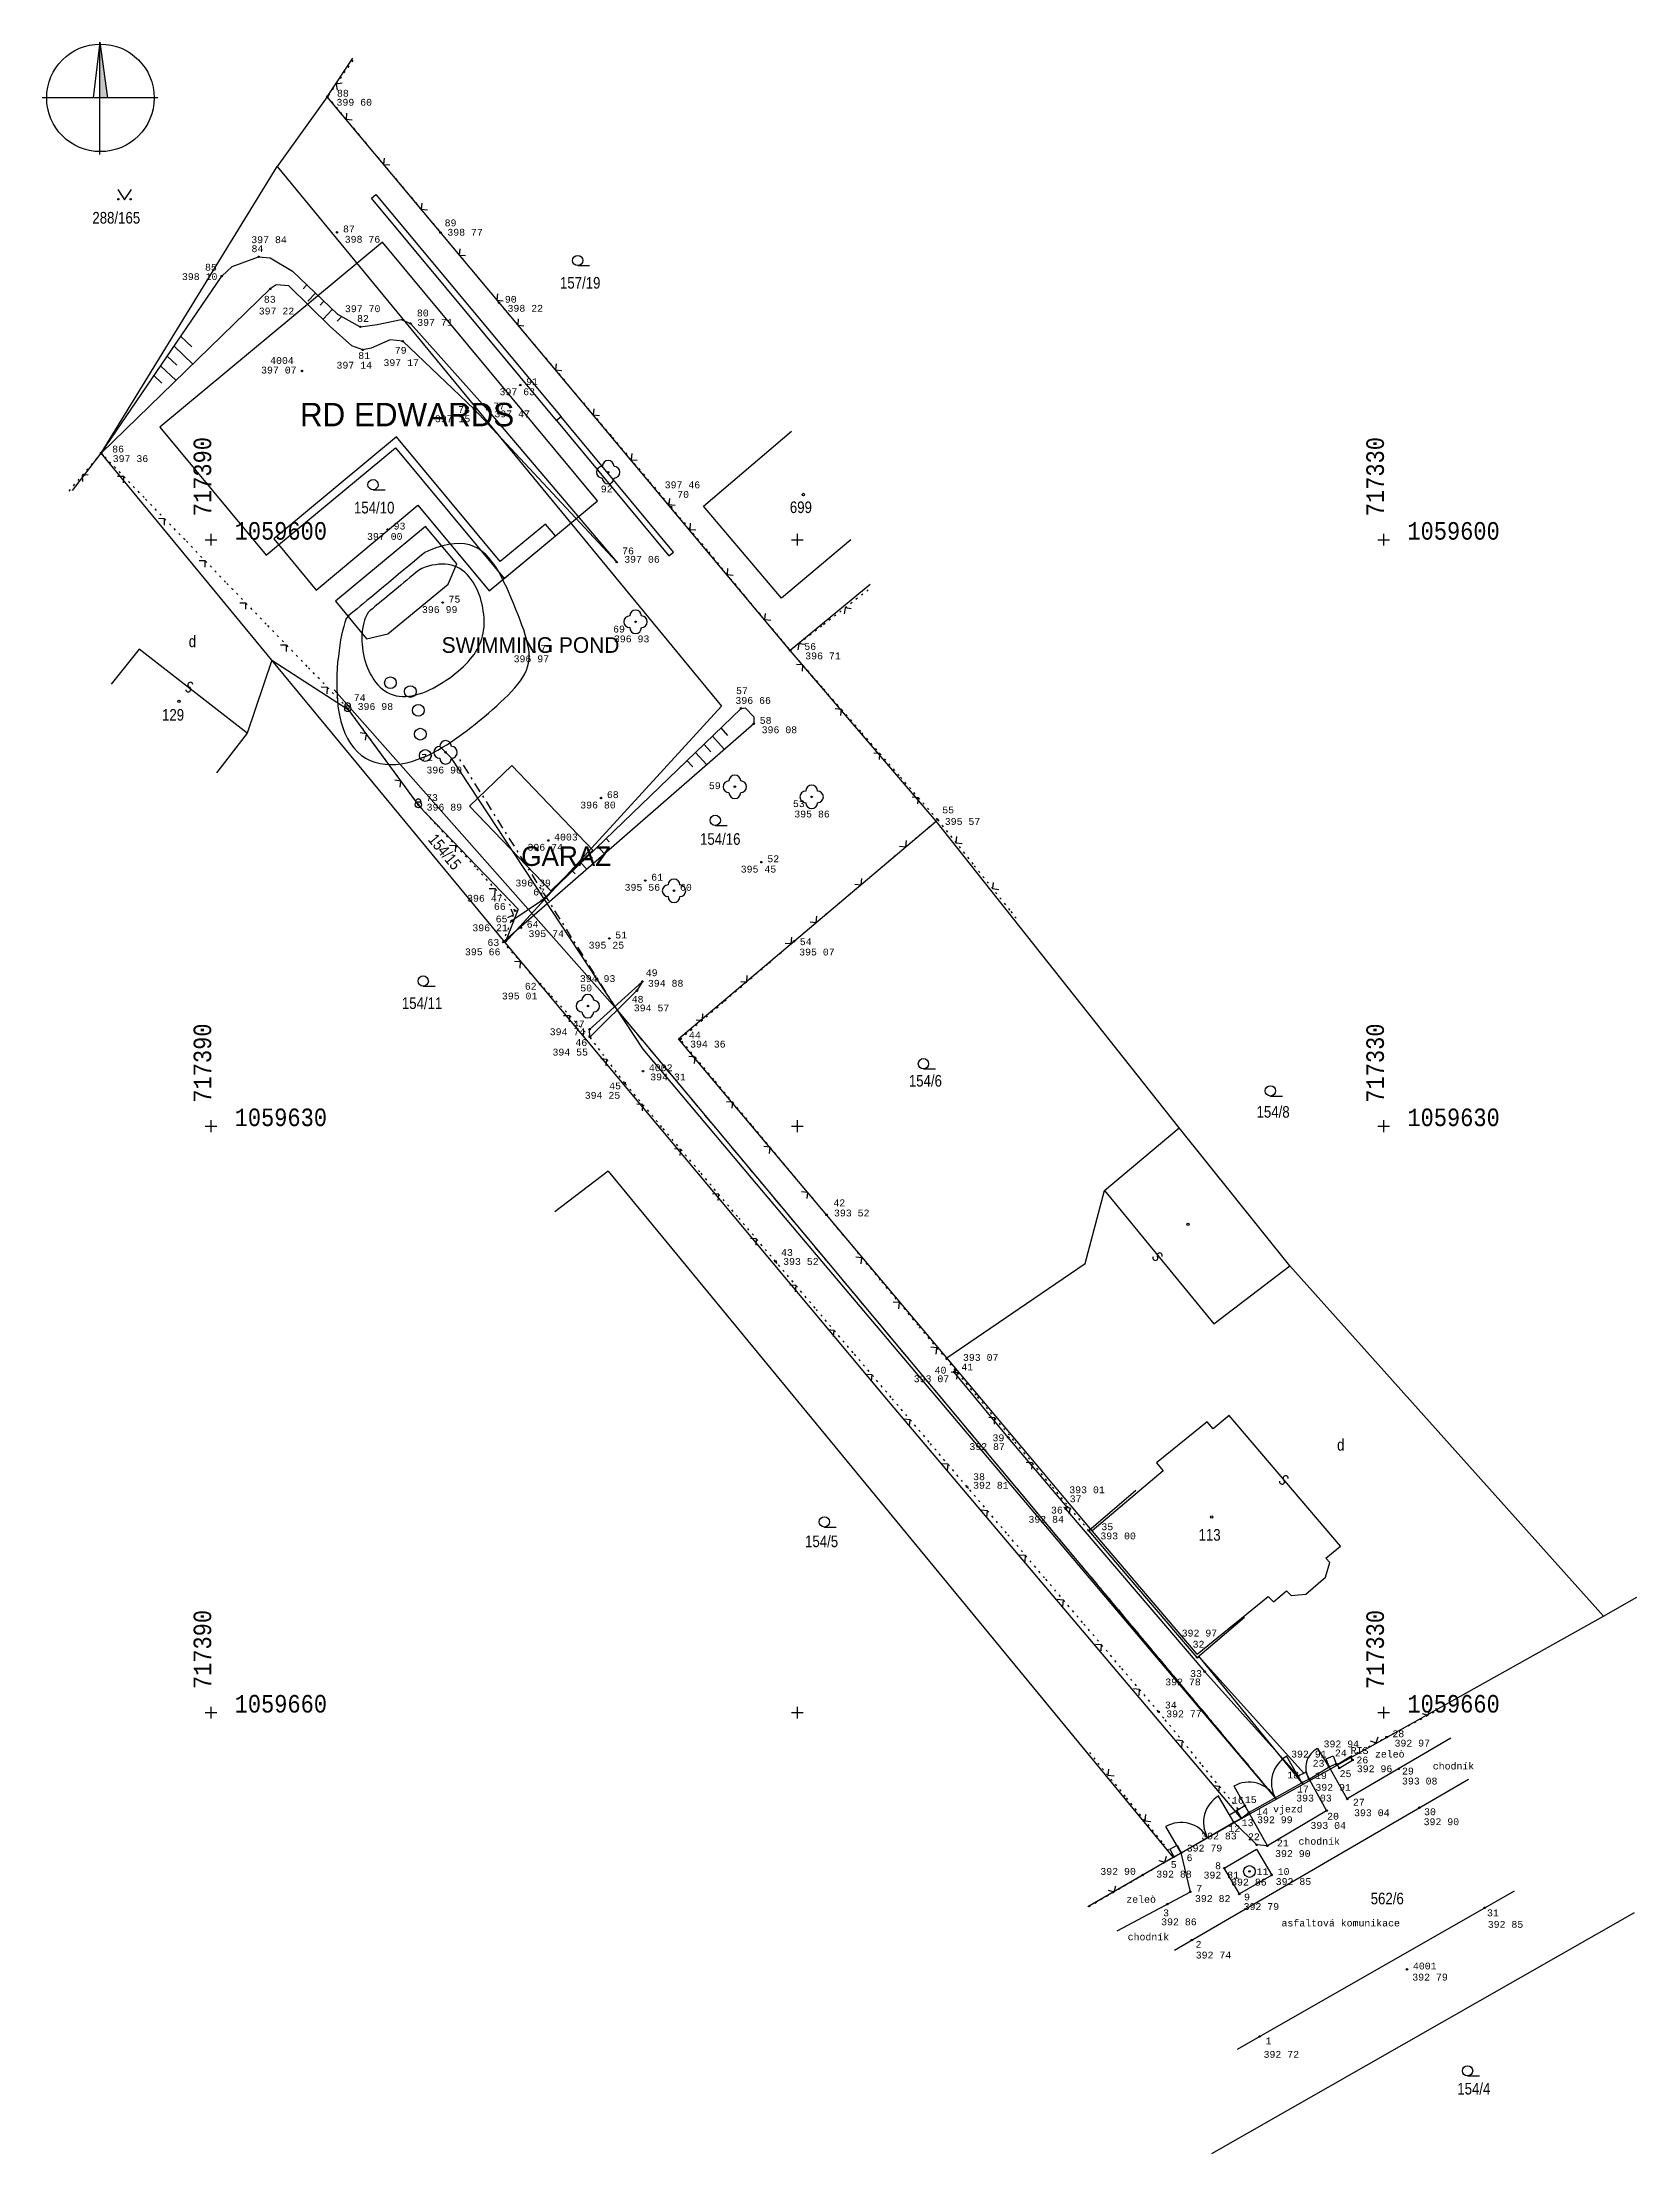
# Model space of a CAD drawing. Extents: x -717399 to -717317, y -1059683 to -1059575.
import ezdxf
from ezdxf.enums import TextEntityAlignment as Align

# ---------------------------------------------------------------- set-up
doc = ezdxf.new("R2010")
doc.units = 0
doc.header["$MEASUREMENT"] = 0
doc.linetypes.add('DASHDOT', pattern=[1, 0.5, -0.25, 0, -0.25])
doc.linetypes.add('DOT', pattern=[0.25, 0, -0.25])
doc.layers.get('0').update_dxf_attribs({"linetype": 'CONTINUOUS'})
for name, color, linetype in [('1', 7, 'CONTINUOUS'), ('16', 7, 'CONTINUOUS'), ('18', 7, 'CONTINUOUS'), ('19', 7, 'CONTINUOUS'), ('22', 7, 'CONTINUOUS'), ('23', 7, 'CONTINUOUS'), ('25', 7, 'CONTINUOUS'), ('26', 7, 'CONTINUOUS'), ('4', 7, 'CONTINUOUS'), ('41', 7, 'CONTINUOUS'), ('61', 7, 'CONTINUOUS'), ('BUILDING_ACCESS', 8, 'Continuous'), ('BUILDING_FOOTPRINT', 1, 'Continuous'), ('BUILDING_GARAGE', 3, 'Continuous'), ('BUILDING_LABELS', 7, 'Continuous'), ('BUILDING_TERRACE', 5, 'Continuous'), ('POND_DECK', 30, 'Continuous'), ('POND_OUTLINE', 4, 'Continuous'), ('POND_STONES', 42, 'Continuous'), ('POND_SWIM_ZONE', 4, 'Continuous')]:
    doc.layers.add(name, color=color, linetype=linetype)
doc.styles.add('MONOTXT', font='MONOTXT', dxfattribs={"height": 0.2})
doc.styles.get("Standard").update_dxf_attribs({"font": 'txt', "height": 0.2})

msp = doc.modelspace()

# ---------------------------------------------------------------- texts
at = {"layer": '1', "color": 3, "linetype": 'Continuous', "width": 0.85042}
for p in [(-717390.96, -1059605.19), (-717332.21, -1059646.29)]:
    msp.add_text('d', height=0.595, dxfattribs=at).set_placement(p, align=Align.MIDDLE)
msp.add_text('154/15', height=0.595, rotation=309.7674, dxfattribs=at).set_placement((-717378.04, -1059615.96), align=Align.MIDDLE)
at = {"layer": '1', "color": 7, "linetype": 'Continuous', "style": 'MONOTXT'}
for s, p in [('RIS', (-717331.7, -1059662.12)), ('zeleò', (-717330.46, -1059662.3)), ('chodník', (-717327.5, -1059662.91)), ('vjezd', (-717335.67, -1059665.11)), ('chodník', (-717334.37, -1059666.76)), ('zeleò', (-717343.18, -1059669.73)), ('chodník', (-717343.11, -1059671.65)), ('asfaltová komunikace', (-717335.24, -1059670.94))]:
    msp.add_text(s, height=0.35, dxfattribs=at).set_placement(p)
at = {"layer": '16', "color": 3, "linetype": 'Continuous', "width": 0.85042}
msp.add_text('562/6', height=0.595, dxfattribs=at).set_placement((-717329.83, -1059669.81), align=Align.CENTER)
at = {"layer": '18', "color": 3, "linetype": 'Continuous', "width": 0.85042}
for s, p in [('288/165', (-717396.08, -1059583.83)), ('154/16', (-717364.99, -1059615.61))]:
    msp.add_text(s, height=0.595, dxfattribs=at).set_placement(p)
for s, p in [('157/19', (-717371.12, -1059586.85)), ('154/10', (-717381.66, -1059598.35)), ('154/11', (-717379.21, -1059623.7)), ('154/6', (-717353.46, -1059627.67)), ('154/8', (-717335.67, -1059629.26)), ('154/5', (-717358.77, -1059651.23)), ('154/4', (-717325.4, -1059679.23))]:
    msp.add_text(s, height=0.595, dxfattribs=at).set_placement(p, align=Align.MIDDLE)
at = {"layer": '19', "color": 3, "linetype": 'Continuous', "width": 0.85042}
for s, p in [('699', (-717359.83, -1059598.34)), ('129', (-717391.95, -1059608.96)), ('113', (-717338.92, -1059650.91))]:
    msp.add_text(s, height=0.595, dxfattribs=at).set_placement(p, align=Align.MIDDLE)
at = {"layer": '22', "color": 7, "linetype": 'Continuous', "style": 'MONOTXT'}
for s, p in [(' 88', (-717383.87, -1059577.34)), (' 87', (-717383.56, -1059584.28)), (' 89', (-717378.36, -1059583.97)), (' 84', (-717388.24, -1059585.29)), (' 85', (-717390.62, -1059586.24)), (' 83', (-717387.61, -1059587.88)), (' 80', (-717379.78, -1059588.58)), (' 90', (-717375.28, -1059587.88)), (' 82', (-717382.84, -1059588.86)), (' 81', (-717382.78, -1059590.76)), (' 79', (-717380.91, -1059590.49)), (' 4004', (-717387.29, -1059591.01)), (' 91', (-717374.19, -1059592.09)), (' 78', (-717377.67, -1059593.52)), (' 77', (-717375.88, -1059593.34)), (' 86', (-717395.37, -1059595.54)), (' 92', (-717370.37, -1059597.58)), (' 70', (-717366.46, -1059597.86)), (' 93', (-717380.97, -1059599.48)), (' 76', (-717369.28, -1059600.75)), (' 75', (-717378.16, -1059603.22)), (' 69', (-717369.74, -1059604.75)), (' 71', (-717373.47, -1059605.74)), (' 56', (-717359.96, -1059605.64)), (' 57', (-717363.45, -1059607.9)), (' 74', (-717383.01, -1059608.26)), (' 58', (-717362.24, -1059609.42)), (' 72', (-717379.56, -1059611.32)), (' 73', (-717379.31, -1059613.37)), (' 68', (-717370.06, -1059613.22)), (' 59', (-717364.84, -1059612.76)), (' 53', (-717360.54, -1059613.68)), (' 55', (-717352.9, -1059614)), (' 4003', (-717372.76, -1059615.39)), (' 52', (-717361.85, -1059616.5)), (' 61', (-717367.79, -1059617.44)), (' 66', (-717375.84, -1059618.94)), (' 67', (-717373.83, -1059618.2)), (' 60', (-717366.32, -1059617.96)), (' 65', (-717375.75, -1059619.58)), (' 64', (-717374.16, -1059619.85)), (' 63', (-717376.17, -1059620.78)), (' 51', (-717369.63, -1059620.4)), (' 54', (-717360.19, -1059620.74)), (' 62', (-717374.26, -1059623.02)), (' 50', (-717371.42, -1059623.11)), (' 49', (-717368.07, -1059622.33)), (' 48', (-717368.79, -1059623.69)), (' 47', (-717371.8, -1059624.95)), (' 46', (-717371.67, -1059625.9)), (' 44', (-717365.86, -1059625.52)), (' 4002', (-717367.91, -1059627.19)), (' 45', (-717369.94, -1059628.12)), (' 42', (-717358.47, -1059634.1)), (' 43', (-717361.15, -1059636.64)), (' 40', (-717353.29, -1059642.66)), (' 41', (-717351.92, -1059642.5)), (' 39', (-717350.33, -1059646.12)), (' 38', (-717351.32, -1059648.11)), (' 36', (-717347.34, -1059649.82)), (' 37', (-717346.38, -1059649.24)), (' 35', (-717344.76, -1059650.67)), (' 32', (-717340.09, -1059656.68)), (' 33', (-717340.22, -1059658.18)), (' 34', (-717341.51, -1059659.79)), (' 28', (-717329.87, -1059661.26)), (' 23', (-717333.95, -1059662.77)), (' 24', (-717332.81, -1059662.24)), (' 26', (-717331.71, -1059662.6)), (' 29', (-717329.38, -1059663.17)), (' 18', (-717335.25, -1059663.37)), (' 17', (-717334.75, -1059664.09)), (' 19', (-717333.83, -1059663.4)), (' 25', (-717332.57, -1059663.3)), (' 16', (-717338.08, -1059664.66)), (' 15', (-717337.42, -1059664.63)), (' 14', (-717336.83, -1059665.24)), (' 27', (-717331.89, -1059664.76)), (' 30', (-717328.25, -1059665.25)), (' 12', (-717338.26, -1059666.11)), (' 13', (-717337.58, -1059665.81)), (' 20', (-717333.21, -1059665.48)), (' 22', (-717337.26, -1059666.53)), (' 21', (-717335.78, -1059666.85)), (' 5', (-717341.21, -1059667.95)), (' 6', (-717340.4, -1059667.6)), (' 8', (-717338.94, -1059668.01)), (' 11', (-717336.82, -1059668.31)), (' 10', (-717335.74, -1059668.31)), (' 7', (-717339.9, -1059669.17)), (' 9', (-717337.46, -1059669.61)), (' 3', (-717341.6, -1059670.42)), (' 31', (-717325.03, -1059670.42)), (' 2', (-717339.94, -1059672.03)), (' 4001', (-717328.82, -1059673.14)), (' 1', (-717336.36, -1059676.97))]:
    msp.add_text(s, height=0.35, dxfattribs=at).set_placement(p)
at = {"layer": '23', "color": 30, "linetype": 'Continuous', "style": 'MONOTXT'}
for s, p in [('399 60', (-717382.68, -1059577.45)), ('397 84', (-717387.04, -1059584.48)), ('398 76', (-717382.26, -1059584.46)), ('398 77', (-717377.01, -1059584.1)), ('398 10', (-717390.59, -1059586.37)), ('397 22', (-717386.66, -1059588.13)), ('397 70', (-717382.25, -1059588.01)), ('398 22', (-717373.93, -1059587.99)), ('397 71', (-717378.55, -1059588.71)), ('397 07', (-717386.54, -1059591.15)), ('397 14', (-717382.68, -1059590.9)), ('397 17', (-717380.28, -1059590.77)), ('397 63', (-717374.34, -1059592.26)), ('397 15', (-717377.65, -1059593.64)), ('397 47', (-717374.6, -1059593.39)), ('397 36', (-717394.13, -1059595.68)), ('397 46', (-717365.89, -1059597.02)), ('397 00', (-717381.12, -1059599.66)), ('397 06', (-717367.96, -1059600.83)), ('396 99', (-717378.31, -1059603.4)), ('396 93', (-717368.49, -1059604.9)), ('396 97', (-717373.62, -1059605.92)), ('396 71', (-717358.7, -1059605.77)), ('396 98', (-717381.6, -1059608.36)), ('396 66', (-717362.27, -1059608.05)), ('396 08', (-717360.93, -1059609.55)), ('396 90', (-717378.08, -1059611.61)), ('396 89', (-717378.07, -1059613.51)), ('396 80', (-717370.21, -1059613.4)), ('395 86', (-717359.26, -1059613.86)), ('395 57', (-717351.56, -1059614.24)), ('396 74', (-717372.91, -1059615.56)), ('396 39', (-717373.53, -1059617.39)), ('395 45', (-717362, -1059616.68)), ('396 47', (-717376, -1059618.17)), ('395 56', (-717367.94, -1059617.61)), ('396 21', (-717375.73, -1059619.68)), ('395 74', (-717372.86, -1059619.98)), ('395 25', (-717369.78, -1059620.57)), ('395 66', (-717376.11, -1059620.91)), ('395 07', (-717359.01, -1059620.92)), ('394 93', (-717370.23, -1059622.28)), ('394 88', (-717366.75, -1059622.52)), ('395 01', (-717374.22, -1059623.17)), ('394 57', (-717367.47, -1059623.78)), ('394 74', (-717371.77, -1059625)), ('394 55', (-717371.63, -1059626.04)), ('394 36', (-717364.59, -1059625.63)), ('394 25', (-717369.98, -1059628.25)), ('394 31', (-717366.63, -1059627.31)), ('393 52', (-717357.23, -1059634.27)), ('393 52', (-717359.83, -1059636.75)), ('393 07', (-717350.63, -1059641.66)), ('393 07', (-717353.15, -1059642.75)), ('392 87', (-717350.3, -1059646.22)), ('392 81', (-717350.11, -1059648.2)), ('393 01', (-717345.19, -1059648.43)), ('392 84', (-717347.28, -1059649.94)), ('393 00', (-717343.6, -1059650.79)), ('392 97', (-717339.44, -1059655.76)), ('392 78', (-717340.28, -1059658.26)), ('392 77', (-717340.23, -1059659.89)), ('392 94', (-717332.18, -1059661.43)), ('392 97', (-717328.55, -1059661.39)), ('392 91', (-717333.84, -1059661.95)), ('392 96', (-717330.48, -1059662.7)), ('392 91', (-717332.6, -1059663.65)), ('393 08', (-717328.17, -1059663.33)), ('393 03', (-717333.58, -1059664.2)), ('393 04', (-717330.62, -1059664.95)), ('392 83', (-717338.44, -1059666.14)), ('392 99', (-717335.58, -1059665.31)), ('393 04', (-717332.85, -1059665.6)), ('392 90', (-717327.06, -1059665.41)), ('392 79', (-717339.18, -1059666.76)), ('392 90', (-717334.66, -1059667.04)), ('392 90', (-717343.6, -1059667.95)), ('392 88', (-717340.74, -1059668.09)), ('392 81', (-717338.32, -1059668.14)), ('392 82', (-717338.76, -1059669.34)), ('392 86', (-717336.91, -1059668.5)), ('392 85', (-717334.63, -1059668.47)), ('392 79', (-717336.27, -1059669.75)), ('392 86', (-717340.49, -1059670.53)), ('392 85', (-717323.78, -1059670.66)), ('392 74', (-717338.72, -1059672.23)), ('392 79', (-717327.64, -1059673.36)), ('392 72', (-717335.25, -1059677.31))]:
    msp.add_text(s, height=0.35, dxfattribs=at).set_placement(p, align=Align.TOP_CENTER)
at = {"layer": '61', "color": 7, "linetype": 'Continuous', "style": 'MONOTXT', "width": 0.866667}
for s, p in [('717390', (-717390, -1059598.8)), ('717330', (-717330, -1059598.8)), ('717390', (-717390, -1059628.8)), ('717330', (-717330, -1059628.8)), ('717390', (-717390, -1059658.8)), ('717330', (-717330, -1059658.8))]:
    msp.add_text(s, height=0.9, rotation=90, dxfattribs=at).set_placement(p)
for s, p in [('1059600', (-717388.8, -1059600)), ('1059600', (-717328.8, -1059600)), ('1059630', (-717388.8, -1059630)), ('1059630', (-717328.8, -1059630)), ('1059660', (-717388.8, -1059660)), ('1059660', (-717328.8, -1059660))]:
    msp.add_text(s, height=0.9, dxfattribs=at).set_placement(p)
at = {"layer": 'BUILDING_LABELS'}
for s, height, p in [('RD EDWARDS', 1.2, (-717385.46, -1059594.2)), ('SWIMMING POND', 0.8, (-717378.21, -1059605.79)), ('GARAZ', 1, (-717374.14, -1059616.69))]:
    msp.add_text(s, height=height, dxfattribs=at).set_placement(p)

# ---------------------------------------------------------------- blocks, each defined once
blk = doc.blocks.new('4$02')
at = {"layer": '25', "color": 3, "linetype": 'Continuous'}
blk.add_circle((0, 0), 0.175, dxfattribs=at)
blk = doc.blocks.new('3$04')
at = {"layer": '25', "color": 3, "linetype": 'Continuous'}
blk.add_line((0, 0), (1.75, 0), dxfattribs=at)
blk.add_circle((0, 0.75), 0.75, dxfattribs=at)
blk = doc.blocks.new('3$14')
at = {"layer": '25', "color": 3, "linetype": 'Continuous'}
blk.add_lwpolyline([(-1, 1.5), (0, 0), (1, 1.5)], dxfattribs=at)
for centre in [(-0.9, 0.1), (0.9, 0.1)]:
    blk.add_circle(centre, 0.1, dxfattribs=at)
blk = doc.blocks.new('2$18')
at = {"layer": '26', "color": 3, "linetype": 'Continuous'}
for centre, radius, start, end in [((0, 0.37), 0.368, 37.1585, 269.7485), ((0, -0.37), 0.369, 217.373, 89.471)]:
    blk.add_arc(centre, radius, start, end, dxfattribs=at)
blk = doc.blocks.new('6$20')
at = {"layer": '1', "color": 7, "linetype": 'Continuous'}
blk.add_circle((0, 0), 1, dxfattribs=at)
blk = doc.blocks.new('3$13')
at = {"layer": '1', "color": 7, "linetype": 'Continuous'}
blk.add_circle((0, 0), 0.05, dxfattribs=at)
for centre, start, end in [((-1, 0), 90, 270), ((0, 1), 0, 180), ((1, 0), 270, 90), ((0, -1), 180, 0)]:
    blk.add_arc(centre, 1, start, end, dxfattribs=at)
blk.add_point((0, 0), dxfattribs=at)
blk = doc.blocks.new('1$07')
at = {"layer": '1', "color": 7, "linetype": 'Continuous'}
for radius in [0.75, 0.0327]:
    blk.add_circle((0, 0), radius, dxfattribs=at)
blk = doc.blocks.new('1$051')
at = {"layer": '1', "color": 7, "linetype": 'Continuous'}
blk.add_arc((-0.02, 0.48), 0.478, 338.3776, 205.2172, dxfattribs=at)
at = {"layer": '1', "color": 7, "linetype": 'Continuous', "xscale": 0.7000018626483133, "yscale": 0.7000018626483133}
blk.add_blockref('1$07', (0, 0), dxfattribs=at)
blk = doc.blocks.new('1$052')
at = {"layer": '1', "color": 7, "linetype": 'Continuous', "xscale": 0.4999953433792166, "yscale": 0.4999953433792166}
blk.add_blockref('1$051', (0, 0), dxfattribs=at)
blk = doc.blocks.new('1$09')
at = {"layer": '23', "color": 7, "linetype": 'Continuous'}
blk.add_circle((0.005, 0.007), 0.15, dxfattribs=at)
blk = doc.blocks.new('RNZICE')
at = {"layer": '1', "color": 7, "linetype": 'Continuous'}
for p, q in [((0, 9.5), (-1.19, 0)), ((0, 9.5), (1.27, 0)), ((0, 0), (0, 9.5)), ((0, 0), (-9.86, 0)), ((9.86, 0), (0, 0)), ((0, -9.67), (0, 0))]:
    blk.add_line(p, q, dxfattribs=at)
blk.add_circle((0.08, 0), 9.17, dxfattribs=at)
blk.add_solid([(0, 9.5), (1.27, 0), (0, 0)], dxfattribs=at)
blk = doc.blocks.new('SIT')
at = {"layer": '1', "color": 7, "linetype": 'Continuous'}
for p, q in [((-1.04, -0.003), (0, 0)), ((0, 0), (0.003, 0.997)), ((0.003, -1.02), (0, 0)), ((0, 0), (0.96, -0.003))]:
    blk.add_line(p, q, dxfattribs=at)

# ---------------------------------------------------------------- linework, layer by layer
at = {"color": 5}
for p, q in [((-717369.22, -1059624.07), (-717383.71, -1059607.69)), ((-717335.56, -1059664.35), (-717369.22, -1059624.07))]:
    msp.add_line(p, q, dxfattribs=at)
for p, q in [((-717377.71, -1059611.18), (-717378.31, -1059610.58)), ((-717367.9, -1059626.07), (-717377.71, -1059611.18)), ((-717361.82, -1059633.27), (-717367.9, -1059626.07)), ((-717335.56, -1059664.35), (-717361.82, -1059633.27))]:
    msp.add_line(p, q)
at = {"linetype": 'DASHDOT'}
for p, q in [((-717369.22, -1059624.07), (-717377.43, -1059611)), ((-717335.49, -1059664.42), (-717369.22, -1059624.07))]:
    msp.add_line(p, q, dxfattribs=at)
at = {"layer": '1', "color": 3, "linetype": 'Continuous'}
for p, q in [((-717384.06, -1059577.34), (-717382.75, -1059575.36)), ((-717384.06, -1059577.34), (-717386.62, -1059580.91)), ((-717360.38, -1059605.67), (-717384.06, -1059577.34)), ((-717395.63, -1059595.57), (-717386.62, -1059580.91)), ((-717386.62, -1059580.91), (-717363.9, -1059608.51)), ((-717364.82, -1059598.29), (-717360.31, -1059594.45)), ((-717397.1, -1059597.49), (-717395.63, -1059595.57)), ((-717386.9, -1059606.16), (-717395.63, -1059595.57)), ((-717360.82, -1059603), (-717364.82, -1059598.29)), ((-717357.27, -1059600), (-717360.82, -1059603)), ((-717356.28, -1059602.3), (-717360.38, -1059605.67)), ((-717386.9, -1059606.16), (-717388.16, -1059609.89)), ((-717374.96, -1059620.61), (-717386.9, -1059606.16)), ((-717386.9, -1059606.16), (-717382.99, -1059608.68)), ((-717352.91, -1059614.4), (-717360.38, -1059605.67)), ((-717382.99, -1059608.68), (-717379.37, -1059613.61)), ((-717363.9, -1059608.51), (-717374.96, -1059620.61)), ((-717388.16, -1059609.89), (-717389.73, -1059611.93)), ((-717379.37, -1059613.61), (-717374.3, -1059618.9)), ((-717366.09, -1059625.53), (-717352.91, -1059614.4)), ((-717340.48, -1059630.09), (-717352.91, -1059614.4)), ((-717374.3, -1059618.9), (-717374.96, -1059620.61)), ((-717355.43, -1059643.96), (-717374.96, -1059620.61)), ((-717352.36, -1059641.86), (-717366.09, -1059625.53)), ((-717344.29, -1059633.29), (-717340.48, -1059630.09)), ((-717334.81, -1059637.14), (-717340.48, -1059630.09)), ((-717369.69, -1059632.3), (-717372.42, -1059634.38)), ((-717369.69, -1059632.3), (-717340.78, -1059667.42)), ((-717345.28, -1059637.02), (-717344.29, -1059633.29)), ((-717352.36, -1059641.86), (-717345.28, -1059637.02)), ((-717318.77, -1059655.07), (-717334.81, -1059637.14)), ((-717344.92, -1059650.7), (-717352.36, -1059641.86)), ((-717337.28, -1059665.42), (-717355.43, -1059643.96)), ((-717339.55, -1059657.01), (-717344.92, -1059650.7)), ((-717318.77, -1059655.07), (-717317.06, -1059654.1)), ((-717334.13, -1059663.66), (-717318.77, -1059655.07)), ((-717334.13, -1059663.66), (-717339.47, -1059657.11)), ((-717337.28, -1059665.42), (-717334.13, -1059663.66)), ((-717340.78, -1059667.42), (-717337.28, -1059665.42)), ((-717340.78, -1059667.42), (-717345.15, -1059669.94)), ((-717317.19, -1059670.25), (-717338.83, -1059682.57))]:
    msp.add_line(p, q, dxfattribs=at)
at = {"layer": '1', "color": 7, "linetype": 'DOT'}
for p, q in [((-717382.75, -1059575.47), (-717384.06, -1059577.34)), ((-717384.06, -1059577.34), (-717382.14, -1059579.65)), ((-717382.14, -1059579.65), (-717380.22, -1059581.95)), ((-717380.22, -1059581.95), (-717378.3, -1059584.25)), ((-717378.3, -1059584.25), (-717378.27, -1059584.29)), ((-717378.27, -1059584.29), (-717376.35, -1059586.59)), ((-717376.35, -1059586.59), (-717375.28, -1059587.88)), ((-717375.28, -1059587.88), (-717373.35, -1059590.17)), ((-717373.35, -1059590.17), (-717371.41, -1059592.47)), ((-717371.41, -1059592.47), (-717369.48, -1059594.76)), ((-717369.48, -1059594.76), (-717367.55, -1059597.05)), ((-717395.63, -1059595.57), (-717397.29, -1059597.52)), ((-717395.51, -1059595.69), (-717395.63, -1059595.57)), ((-717393.43, -1059597.85), (-717395.51, -1059595.69)), ((-717391.34, -1059600.01), (-717393.43, -1059597.85)), ((-717367.55, -1059597.05), (-717366.48, -1059598.32)), ((-717366.48, -1059598.32), (-717364.56, -1059600.63)), ((-717389.26, -1059602.17), (-717391.34, -1059600.01)), ((-717364.56, -1059600.63), (-717362.65, -1059602.94)), ((-717387.18, -1059604.32), (-717389.26, -1059602.17)), ((-717362.65, -1059602.94), (-717360.73, -1059605.25)), ((-717356.38, -1059602.57), (-717358.75, -1059604.41)), ((-717385.09, -1059606.48), (-717387.18, -1059604.32)), ((-717358.75, -1059604.41), (-717360.38, -1059605.67)), ((-717360.73, -1059605.25), (-717360.38, -1059605.67)), ((-717383.01, -1059608.64), (-717385.09, -1059606.48)), ((-717358.74, -1059607.55), (-717360.38, -1059605.67)), ((-717356.77, -1059609.81), (-717358.74, -1059607.55)), ((-717382.95, -1059608.72), (-717383.01, -1059608.64)), ((-717381.17, -1059611.14), (-717382.95, -1059608.72)), ((-717354.8, -1059612.07), (-717356.77, -1059609.81)), ((-717379.4, -1059613.56), (-717381.17, -1059611.14)), ((-717352.83, -1059614.33), (-717354.8, -1059612.07)), ((-717378.5, -1059614.55), (-717379.4, -1059613.56)), ((-717376.47, -1059616.76), (-717378.5, -1059614.55)), ((-717355.61, -1059616.68), (-717353.32, -1059614.74)), ((-717353.32, -1059614.74), (-717352.83, -1059614.33)), ((-717352.83, -1059614.33), (-717350.96, -1059616.68)), ((-717374.45, -1059618.98), (-717376.47, -1059616.76)), ((-717357.9, -1059618.61), (-717355.61, -1059616.68)), ((-717350.96, -1059616.68), (-717349.09, -1059619.02)), ((-717375.06, -1059620.59), (-717374.45, -1059618.98)), ((-717360.19, -1059620.55), (-717357.9, -1059618.61)), ((-717349.09, -1059619.02), (-717348.82, -1059619.37)), ((-717373.18, -1059622.73), (-717375.06, -1059620.59)), ((-717361.45, -1059621.64), (-717360.19, -1059620.55)), ((-717363.73, -1059623.6), (-717361.45, -1059621.64)), ((-717372.68, -1059623.26), (-717373.18, -1059622.73)), ((-717370.62, -1059625.45), (-717372.68, -1059623.26)), ((-717366, -1059625.56), (-717363.73, -1059623.6)), ((-717368.85, -1059627.79), (-717370.62, -1059625.45)), ((-717364.28, -1059627.62), (-717366, -1059625.56)), ((-717366.94, -1059630.05), (-717368.85, -1059627.79)), ((-717362.36, -1059629.93), (-717364.28, -1059627.62)), ((-717365, -1059632.34), (-717366.94, -1059630.05)), ((-717360.44, -1059632.24), (-717362.36, -1059629.93)), ((-717363.07, -1059634.63), (-717365, -1059632.34)), ((-717358.52, -1059634.54), (-717360.44, -1059632.24)), ((-717361.13, -1059636.92), (-717363.07, -1059634.63)), ((-717357.66, -1059635.57), (-717358.52, -1059634.54)), ((-717355.75, -1059637.88), (-717357.66, -1059635.57)), ((-717361.04, -1059637.02), (-717361.13, -1059636.92)), ((-717359.1, -1059639.31), (-717361.04, -1059637.02)), ((-717353.83, -1059640.19), (-717355.75, -1059637.88)), ((-717357.16, -1059641.59), (-717359.1, -1059639.31)), ((-717351.92, -1059642.5), (-717353.83, -1059640.19)), ((-717355.21, -1059643.88), (-717357.16, -1059641.59)), ((-717350.86, -1059643.77), (-717351.92, -1059642.5)), ((-717353.27, -1059646.16), (-717355.21, -1059643.88)), ((-717348.94, -1059646.08), (-717350.86, -1059643.77)), ((-717351.33, -1059648.45), (-717353.27, -1059646.16)), ((-717347.02, -1059648.39), (-717348.94, -1059646.08)), ((-717351.25, -1059648.54), (-717351.33, -1059648.45)), ((-717349.31, -1059650.82), (-717351.25, -1059648.54)), ((-717345.1, -1059650.69), (-717347.02, -1059648.39)), ((-717347.36, -1059653.11), (-717349.31, -1059650.82)), ((-717345.42, -1059655.39), (-717347.36, -1059653.11)), ((-717343.47, -1059657.68), (-717345.42, -1059655.39)), ((-717341.53, -1059659.96), (-717343.47, -1059657.68)), ((-717341.26, -1059660.29), (-717341.53, -1059659.96)), ((-717339.36, -1059662.62), (-717341.26, -1059660.29)), ((-717329.07, -1059660.84), (-717327.24, -1059659.87)), ((-717331.72, -1059662.24), (-717329.07, -1059660.84)), ((-717345.07, -1059662.04), (-717343.18, -1059664.37)), ((-717337.46, -1059664.94), (-717339.36, -1059662.62)), ((-717343.18, -1059664.37), (-717341.3, -1059666.71)), ((-717341.3, -1059666.71), (-717340.75, -1059667.38)), ((-717342.51, -1059668.41), (-717340.75, -1059667.38)), ((-717345.1, -1059669.92), (-717342.51, -1059668.41))]:
    msp.add_line(p, q, dxfattribs=at)
at = {"layer": '1', "color": 7, "linetype": 'Continuous'}
for p, q in [((-717383.3, -1059576.65), (-717383.61, -1059576.7)), ((-717383.61, -1059576.7), (-717383.56, -1059577.01)), ((-717383.07, -1059578.18), (-717383.1, -1059578.49)), ((-717383.1, -1059578.49), (-717382.78, -1059578.52)), ((-717381.15, -1059580.48), (-717381.18, -1059580.8)), ((-717381.18, -1059580.8), (-717380.86, -1059580.83)), ((-717379.23, -1059582.79), (-717379.26, -1059583.1)), ((-717379.26, -1059583.1), (-717378.94, -1059583.13)), ((-717377.28, -1059585.13), (-717377.31, -1059585.44)), ((-717377.31, -1059585.44), (-717376.99, -1059585.47)), ((-717385.1, -1059586.96), (-717385.29, -1059587.17)), ((-717384.67, -1059587.39), (-717385.05, -1059587.8)), ((-717384.25, -1059587.81), (-717384.43, -1059588.01)), ((-717383.81, -1059588.22), (-717384.26, -1059588.71)), ((-717375.36, -1059587.43), (-717375.39, -1059587.75)), ((-717375.39, -1059587.75), (-717375.07, -1059587.78)), ((-717383.35, -1059588.61), (-717383.55, -1059588.82)), ((-717374.29, -1059588.71), (-717374.31, -1059589.03)), ((-717374.31, -1059589.03), (-717374, -1059589.06)), ((-717391.9, -1059590.1), (-717390.94, -1059591.02)), ((-717391.56, -1059589.6), (-717390.99, -1059590.14)), ((-717392.59, -1059591.11), (-717391.8, -1059591.85)), ((-717392.25, -1059590.61), (-717391.75, -1059591.08)), ((-717372.35, -1059591), (-717372.38, -1059591.32)), ((-717372.38, -1059591.32), (-717372.06, -1059591.35)), ((-717392.93, -1059591.61), (-717392.52, -1059592)), ((-717370.42, -1059593.3), (-717370.45, -1059593.62)), ((-717370.45, -1059593.62), (-717370.13, -1059593.64)), ((-717368.48, -1059595.59), (-717368.51, -1059595.91)), ((-717368.51, -1059595.91), (-717368.2, -1059595.94)), ((-717396.29, -1059596.69), (-717396.6, -1059596.71)), ((-717396.6, -1059596.71), (-717396.58, -1059597.03)), ((-717394.47, -1059596.77), (-717394.79, -1059596.76)), ((-717394.48, -1059597.09), (-717394.47, -1059596.77)), ((-717366.55, -1059597.89), (-717366.58, -1059598.2)), ((-717392.39, -1059598.93), (-717392.7, -1059598.92)), ((-717392.39, -1059599.25), (-717392.39, -1059598.93)), ((-717366.58, -1059598.2), (-717366.26, -1059598.23)), ((-717365.49, -1059599.16), (-717365.52, -1059599.48)), ((-717365.52, -1059599.48), (-717365.2, -1059599.5)), ((-717390.3, -1059601.08), (-717390.62, -1059601.08)), ((-717390.31, -1059601.4), (-717390.3, -1059601.08)), ((-717363.58, -1059601.47), (-717363.61, -1059601.78)), ((-717363.61, -1059601.78), (-717363.29, -1059601.81)), ((-717388.22, -1059603.24), (-717388.54, -1059603.24)), ((-717388.22, -1059603.56), (-717388.22, -1059603.24)), ((-717357.57, -1059603.49), (-717357.61, -1059603.8)), ((-717357.25, -1059603.53), (-717357.57, -1059603.49)), ((-717361.66, -1059603.78), (-717361.69, -1059604.09)), ((-717361.69, -1059604.09), (-717361.37, -1059604.12)), ((-717386.14, -1059605.4), (-717386.45, -1059605.4)), ((-717386.14, -1059605.72), (-717386.14, -1059605.4)), ((-717359.94, -1059605.33), (-717359.98, -1059605.64)), ((-717359.62, -1059605.37), (-717359.94, -1059605.33)), ((-717359.73, -1059606.41), (-717360.05, -1059606.39)), ((-717359.75, -1059606.73), (-717359.73, -1059606.41)), ((-717384.05, -1059607.56), (-717384.37, -1059607.55)), ((-717384.06, -1059607.88), (-717384.05, -1059607.56)), ((-717357.76, -1059608.68), (-717358.08, -1059608.65)), ((-717357.78, -1059608.99), (-717357.76, -1059608.68)), ((-717382.06, -1059609.93), (-717382.38, -1059609.88)), ((-717382.11, -1059610.25), (-717382.06, -1059609.93)), ((-717363.93, -1059609.63), (-717363.58, -1059610.01)), ((-717365.22, -1059610.88), (-717364.65, -1059611.51)), ((-717364.79, -1059610.46), (-717364.44, -1059610.85)), ((-717364.36, -1059610.05), (-717363.76, -1059610.71)), ((-717355.79, -1059610.94), (-717356.1, -1059610.92)), ((-717355.81, -1059611.25), (-717355.79, -1059610.94)), ((-717365.66, -1059611.3), (-717365.36, -1059611.62)), ((-717380.29, -1059612.35), (-717380.6, -1059612.3)), ((-717380.33, -1059612.66), (-717380.29, -1059612.35)), ((-717353.81, -1059613.2), (-717354.13, -1059613.18)), ((-717353.84, -1059613.51), (-717353.81, -1059613.2)), ((-717369.79, -1059615.28), (-717369.64, -1059615.46)), ((-717351.86, -1059615.19), (-717351.9, -1059615.5)), ((-717377.48, -1059615.66), (-717377.8, -1059615.64)), ((-717377.5, -1059615.97), (-717377.48, -1059615.66)), ((-717370.66, -1059616.12), (-717370.5, -1059616.29)), ((-717370.22, -1059615.7), (-717369.9, -1059616.05)), ((-717354.78, -1059615.68), (-717354.46, -1059615.71)), ((-717354.46, -1059615.71), (-717354.43, -1059615.39)), ((-717351.9, -1059615.5), (-717351.58, -1059615.54)), ((-717371.52, -1059616.95), (-717371.38, -1059617.1)), ((-717371.09, -1059616.53), (-717370.78, -1059616.86)), ((-717356.75, -1059617.65), (-717356.72, -1059617.33)), ((-717375.46, -1059617.87), (-717375.78, -1059617.86)), ((-717375.48, -1059618.19), (-717375.46, -1059617.87)), ((-717373.1, -1059618.47), (-717374.62, -1059619.5)), ((-717357.07, -1059617.62), (-717356.75, -1059617.65)), ((-717349.99, -1059617.54), (-717350.03, -1059617.85)), ((-717350.03, -1059617.85), (-717349.71, -1059617.89)), ((-717374.82, -1059619.32), (-717374.53, -1059619.19)), ((-717374.53, -1059619.19), (-717374.66, -1059618.9)), ((-717359.36, -1059619.55), (-717359.04, -1059619.58)), ((-717359.04, -1059619.58), (-717359.02, -1059619.26)), ((-717360.64, -1059620.64), (-717360.32, -1059620.66)), ((-717360.32, -1059620.66), (-717360.29, -1059620.34)), ((-717374.17, -1059621.6), (-717374.49, -1059621.58)), ((-717374.19, -1059621.92), (-717374.17, -1059621.6)), ((-717370.64, -1059625.05), (-717367.94, -1059622.6)), ((-717367.94, -1059622.6), (-717368.22, -1059623.07)), ((-717362.91, -1059622.6), (-717362.59, -1059622.62)), ((-717362.59, -1059622.62), (-717362.57, -1059622.3)), ((-717368.22, -1059623.07), (-717370.62, -1059625.45)), ((-717371.65, -1059624.36), (-717371.97, -1059624.35)), ((-717371.66, -1059624.67), (-717371.65, -1059624.36)), ((-717370.62, -1059625.45), (-717370.64, -1059625.05)), ((-717365.18, -1059624.56), (-717364.86, -1059624.58)), ((-717364.86, -1059624.58), (-717364.84, -1059624.26)), ((-717369.75, -1059626.59), (-717370.07, -1059626.55)), ((-717369.8, -1059626.91), (-717369.75, -1059626.59)), ((-717365.24, -1059626.47), (-717365.56, -1059626.44)), ((-717365.27, -1059626.79), (-717365.24, -1059626.47)), ((-717367.91, -1059628.9), (-717368.23, -1059628.87)), ((-717367.94, -1059629.22), (-717367.91, -1059628.9)), ((-717363.32, -1059628.77), (-717363.64, -1059628.75)), ((-717363.35, -1059629.09), (-717363.32, -1059628.77)), ((-717365.97, -1059631.19), (-717366.29, -1059631.17)), ((-717366, -1059631.51), (-717365.97, -1059631.19)), ((-717361.4, -1059631.08), (-717361.72, -1059631.05)), ((-717361.43, -1059631.4), (-717361.4, -1059631.08)), ((-717364.03, -1059633.48), (-717364.35, -1059633.46)), ((-717364.06, -1059633.8), (-717364.03, -1059633.48)), ((-717359.48, -1059633.39), (-717359.8, -1059633.36)), ((-717359.51, -1059633.7), (-717359.48, -1059633.39)), ((-717362.1, -1059635.77), (-717362.41, -1059635.75)), ((-717362.12, -1059636.09), (-717362.1, -1059635.77)), ((-717356.71, -1059636.73), (-717357.02, -1059636.7)), ((-717356.74, -1059637.04), (-717356.71, -1059636.73)), ((-717360.07, -1059638.16), (-717360.39, -1059638.14)), ((-717360.1, -1059638.48), (-717360.07, -1059638.16)), ((-717354.79, -1059639.03), (-717355.11, -1059639)), ((-717354.82, -1059639.35), (-717354.79, -1059639.03)), ((-717358.13, -1059640.45), (-717358.45, -1059640.42)), ((-717358.16, -1059640.76), (-717358.13, -1059640.45)), ((-717352.88, -1059641.34), (-717353.19, -1059641.31)), ((-717352.91, -1059641.66), (-717352.88, -1059641.34)), ((-717356.19, -1059642.73), (-717356.5, -1059642.71)), ((-717356.21, -1059643.05), (-717356.19, -1059642.73)), ((-717351.82, -1059642.62), (-717352.14, -1059642.59)), ((-717351.99, -1059642.58), (-717351.92, -1059642.5)), ((-717349.22, -1059645.93), (-717351.99, -1059642.58)), ((-717351.85, -1059642.94), (-717351.82, -1059642.62)), ((-717354.24, -1059645.02), (-717354.56, -1059644.99)), ((-717354.27, -1059645.34), (-717354.24, -1059645.02)), ((-717349.9, -1059644.93), (-717350.21, -1059644.9)), ((-717349.93, -1059645.24), (-717349.9, -1059644.93)), ((-717346.2, -1059649.49), (-717349.22, -1059645.93)), ((-717352.3, -1059647.3), (-717352.62, -1059647.28)), ((-717352.33, -1059647.62), (-717352.3, -1059647.3)), ((-717347.98, -1059647.23), (-717348.3, -1059647.2)), ((-717348.01, -1059647.55), (-717347.98, -1059647.23)), ((-717345.1, -1059650.69), (-717342.69, -1059648.63)), ((-717350.28, -1059649.68), (-717350.6, -1059649.65)), ((-717350.31, -1059650), (-717350.28, -1059649.68)), ((-717346.06, -1059649.54), (-717346.38, -1059649.51)), ((-717346.29, -1059649.58), (-717346.2, -1059649.49)), ((-717346.29, -1059649.58), (-717339.17, -1059657.91)), ((-717346.09, -1059649.85), (-717346.06, -1059649.54)), ((-717339.55, -1059657.18), (-717345.1, -1059650.69)), ((-717348.34, -1059651.96), (-717348.65, -1059651.94)), ((-717348.36, -1059652.28), (-717348.34, -1059651.96)), ((-717346.39, -1059654.25), (-717346.71, -1059654.22)), ((-717346.42, -1059654.56), (-717346.39, -1059654.25)), ((-717339.55, -1059657.18), (-717337.14, -1059655.12)), ((-717344.45, -1059656.53), (-717344.76, -1059656.51)), ((-717344.47, -1059656.85), (-717344.45, -1059656.53)), ((-717339.48, -1059657.12), (-717334.1, -1059663.1)), ((-717339.17, -1059657.91), (-717334.38, -1059663.24)), ((-717342.5, -1059658.82), (-717342.82, -1059658.79)), ((-717342.53, -1059659.13), (-717342.5, -1059658.82)), ((-717328.05, -1059660.04), (-717327.74, -1059660.14)), ((-717327.74, -1059660.14), (-717327.65, -1059659.83)), ((-717340.31, -1059661.45), (-717340.62, -1059661.42)), ((-717340.34, -1059661.77), (-717340.31, -1059661.45)), ((-717326.57, -1059661.31), (-717331.88, -1059664.42)), ((-717330.7, -1059661.45), (-717330.4, -1059661.54)), ((-717330.4, -1059661.54), (-717330.3, -1059661.24)), ((-717344.09, -1059662.89), (-717344.12, -1059663.21)), ((-717334.2, -1059663.59), (-717334.96, -1059662.24)), ((-717333.83, -1059663.4), (-717332.81, -1059662.77)), ((-717332.81, -1059662.77), (-717333.39, -1059661.83)), ((-717332.96, -1059662.36), (-717332.59, -1059662.22)), ((-717332.81, -1059662.77), (-717332.96, -1059662.36)), ((-717332.81, -1059662.77), (-717332.44, -1059662.63)), ((-717331.88, -1059664.42), (-717332.81, -1059662.77)), ((-717332.59, -1059662.22), (-717332.44, -1059662.63)), ((-717332.4, -1059662.65), (-717331.72, -1059662.24)), ((-717332.4, -1059662.65), (-717332.29, -1059662.84)), ((-717332.29, -1059662.84), (-717331.61, -1059662.43)), ((-717331.72, -1059662.24), (-717331.61, -1059662.43)), ((-717344.12, -1059663.21), (-717343.81, -1059663.24)), ((-717340.71, -1059672.15), (-717325.67, -1059663.41)), ((-717338.41, -1059663.78), (-717338.73, -1059663.75)), ((-717338.44, -1059664.09), (-717338.41, -1059663.78)), ((-717336.91, -1059665.11), (-717337.67, -1059663.76)), ((-717336.91, -1059665.11), (-717334.2, -1059663.59)), ((-717333.83, -1059663.4), (-717332.93, -1059665.02)), ((-717337.68, -1059665.61), (-717338.46, -1059664.27)), ((-717337.9, -1059665.23), (-717337.12, -1059664.76)), ((-717337.28, -1059665.4), (-717337.52, -1059665)), ((-717336.91, -1059665.11), (-717337.12, -1059664.76)), ((-717332.93, -1059665.02), (-717335.96, -1059666.82)), ((-717342.2, -1059665.22), (-717342.24, -1059665.54)), ((-717342.24, -1059665.54), (-717341.92, -1059665.57)), ((-717340.37, -1059667.17), (-717341.15, -1059665.83)), ((-717340.37, -1059667.17), (-717337.68, -1059665.61)), ((-717337.68, -1059665.61), (-717337.28, -1059665.4)), ((-717336.51, -1059666.77), (-717337.68, -1059665.61)), ((-717337.28, -1059665.4), (-717336.91, -1059665.11)), ((-717335.96, -1059666.82), (-717336.91, -1059665.11)), ((-717340.96, -1059666.99), (-717340.58, -1059666.78)), ((-717340.96, -1059666.99), (-717340.75, -1059667.38)), ((-717340.75, -1059667.38), (-717340.37, -1059667.17)), ((-717340.58, -1059666.78), (-717340.37, -1059667.17)), ((-717339.9, -1059669.17), (-717340.37, -1059667.17)), ((-717335.96, -1059666.82), (-717336.51, -1059666.77)), ((-717341.52, -1059667.57), (-717341.21, -1059667.65)), ((-717341.21, -1059667.65), (-717341.13, -1059667.34)), ((-717344.11, -1059669.08), (-717343.8, -1059669.17)), ((-717343.8, -1059669.17), (-717343.72, -1059668.86)), ((-717343.64, -1059671.17), (-717339.9, -1059669.17)), ((-717337.5, -1059677.22), (-717323.32, -1059669.12))]:
    msp.add_line(p, q, dxfattribs=at)
for points in [[(-717395.63, -1059595.57), (-717389.46, -1059586.52), (-717388.93, -1059586.02), (-717387.58, -1059585.53), (-717386.99, -1059585.59), (-717385.84, -1059586.27), (-717383.54, -1059588.46), (-717382.37, -1059589.11), (-717381.51, -1059589), (-717380.28, -1059588.73), (-717379.81, -1059588.94), (-717375.83, -1059593.39)], [(-717375.88, -1059593.34), (-717369.25, -1059601.15), (-717376.55, -1059593.32), (-717380.2, -1059589.85), (-717380.84, -1059589.78), (-717381.81, -1059590.21), (-717382.25, -1059590.29), (-717382.8, -1059590.09), (-717383.91, -1059589.1), (-717386.03, -1059587.01), (-717386.67, -1059586.96), (-717386.98, -1059587.17), (-717395.63, -1059595.57)], [(-717373.1, -1059618.47), (-717362.89, -1059608.63), (-717362.68, -1059608.61), (-717362.24, -1059609.06), (-717362.24, -1059609.42), (-717375.06, -1059620.59)]]:
    msp.add_lwpolyline(points, dxfattribs=at)
for points in [[(-717333.83, -1059663.4), (-717334.2, -1059663.59), (-717334.38, -1059663.24), (-717334, -1059663.05)], [(-717335.74, -1059668.31), (-717337.39, -1059669.28), (-717338.17, -1059667.96), (-717336.52, -1059666.99)]]:
    msp.add_lwpolyline(points, close=True, dxfattribs=at)
for centre, radius, start, end in [((-717334.21, -1059663.59), 1.55, 119.3058, 209.3775), ((-717332.9, -1059662.82), 1.1, 116.5387, 211.9381), ((-717336.91, -1059665.11), 1.55, 29.3702, 119.4137), ((-717337.68, -1059665.61), 1.55, 119.9431, 210.1235), ((-717340.37, -1059667.17), 1.55, 30.0975, 120.2985)]:
    msp.add_arc(centre, radius, start, end, dxfattribs=at)
at = {"layer": '4', "color": 3, "linetype": 'Continuous'}
for p, q in [((-717393.69, -1059605.6), (-717395.11, -1059607.4)), ((-717388.16, -1059609.89), (-717393.69, -1059605.6)), ((-717344.29, -1059633.29), (-717338.71, -1059640.12)), ((-717338.71, -1059640.12), (-717334.81, -1059637.14)), ((-717339.04, -1059645.12), (-717341.63, -1059647.23)), ((-717338.73, -1059645.49), (-717339.04, -1059645.12)), ((-717337.92, -1059644.8), (-717338.73, -1059645.49)), ((-717332.23, -1059651.48), (-717337.92, -1059644.8)), ((-717341.29, -1059647.64), (-717344.92, -1059650.7)), ((-717341.63, -1059647.23), (-717341.29, -1059647.64)), ((-717332.97, -1059652.11), (-717332.23, -1059651.48)), ((-717333.99, -1059653.95), (-717332.99, -1059653.08)), ((-717332.99, -1059653.08), (-717332.77, -1059652.33)), ((-717332.77, -1059652.33), (-717332.97, -1059652.11)), ((-717339.55, -1059657.01), (-717335.93, -1059654.06)), ((-717335.93, -1059654.06), (-717335.65, -1059654.34)), ((-717335.65, -1059654.34), (-717334.99, -1059653.77)), ((-717334.99, -1059653.77), (-717334.74, -1059654.01)), ((-717334.74, -1059654.01), (-717333.99, -1059653.95))]:
    msp.add_line(p, q, dxfattribs=at)
at = {"layer": '41', "color": 1, "linetype": 'Continuous'}
for p, q in [((-717384.06, -1059577.34), (-717384.06, -1059577.34)), ((-717383.56, -1059584.28), (-717383.56, -1059584.28)), ((-717378.27, -1059584.29), (-717378.27, -1059584.29)), ((-717387.58, -1059585.53), (-717387.58, -1059585.53)), ((-717389.46, -1059586.52), (-717389.46, -1059586.52)), ((-717386.98, -1059587.17), (-717386.98, -1059587.17)), ((-717375.28, -1059587.88), (-717375.28, -1059587.88)), ((-717382.37, -1059589.11), (-717382.37, -1059589.11)), ((-717379.81, -1059588.94), (-717379.81, -1059588.94)), ((-717382.25, -1059590.29), (-717382.25, -1059590.29)), ((-717380.2, -1059589.85), (-717380.2, -1059589.85)), ((-717385.36, -1059591.37), (-717385.36, -1059591.37)), ((-717374.19, -1059592.09), (-717374.19, -1059592.09)), ((-717376.55, -1059593.32), (-717376.55, -1059593.32)), ((-717375.88, -1059593.34), (-717375.88, -1059593.34)), ((-717395.63, -1059595.57), (-717395.63, -1059595.57)), ((-717369.69, -1059596.55), (-717369.69, -1059596.55)), ((-717366.48, -1059598.32), (-717366.48, -1059598.32)), ((-717380.97, -1059599.48), (-717380.97, -1059599.48)), ((-717369.25, -1059601.15), (-717369.25, -1059601.15)), ((-717378.16, -1059603.22), (-717378.16, -1059603.22)), ((-717368.29, -1059604.2), (-717368.29, -1059604.2)), ((-717373.47, -1059605.74), (-717373.47, -1059605.74)), ((-717360.38, -1059605.67), (-717360.38, -1059605.67)), ((-717383.01, -1059608.64), (-717383.01, -1059608.64)), ((-717362.89, -1059608.63), (-717362.89, -1059608.63)), ((-717362.24, -1059609.42), (-717362.24, -1059609.42)), ((-717378.01, -1059610.88), (-717378.01, -1059610.88)), ((-717363.21, -1059612.64), (-717363.21, -1059612.64)), ((-717359.28, -1059613.16), (-717359.28, -1059613.16)), ((-717379.4, -1059613.56), (-717379.4, -1059613.56)), ((-717370.06, -1059613.22), (-717370.06, -1059613.22)), ((-717352.83, -1059614.33), (-717352.83, -1059614.33)), ((-717372.76, -1059615.39), (-717372.76, -1059615.39)), ((-717367.79, -1059617.44), (-717367.79, -1059617.44)), ((-717361.85, -1059616.5), (-717361.85, -1059616.5)), ((-717373.1, -1059618.47), (-717373.1, -1059618.47)), ((-717366.32, -1059617.96), (-717366.32, -1059617.96)), ((-717374.62, -1059619.5), (-717374.62, -1059619.5)), ((-717374.45, -1059618.98), (-717374.45, -1059618.98)), ((-717375.06, -1059620.59), (-717375.06, -1059620.59)), ((-717374.16, -1059619.85), (-717374.16, -1059619.85)), ((-717369.63, -1059620.4), (-717369.63, -1059620.4)), ((-717360.19, -1059620.55), (-717360.19, -1059620.55)), ((-717373.18, -1059622.73), (-717373.18, -1059622.73)), ((-717367.94, -1059622.6), (-717367.94, -1059622.6)), ((-717370.73, -1059623.86), (-717370.73, -1059623.86)), ((-717368.22, -1059623.07), (-717368.22, -1059623.07)), ((-717370.64, -1059625.05), (-717370.64, -1059625.05)), ((-717370.62, -1059625.45), (-717370.62, -1059625.45)), ((-717366, -1059625.56), (-717366, -1059625.56)), ((-717367.91, -1059627.19), (-717367.91, -1059627.19)), ((-717368.85, -1059627.79), (-717368.85, -1059627.79)), ((-717358.52, -1059634.54), (-717358.52, -1059634.54)), ((-717361.13, -1059636.92), (-717361.13, -1059636.92)), ((-717351.99, -1059642.58), (-717351.99, -1059642.58)), ((-717351.92, -1059642.5), (-717351.92, -1059642.5)), ((-717349.22, -1059645.93), (-717349.22, -1059645.93)), ((-717351.33, -1059648.45), (-717351.33, -1059648.45)), ((-717346.29, -1059649.58), (-717346.29, -1059649.58)), ((-717346.2, -1059649.49), (-717346.2, -1059649.49)), ((-717345.1, -1059650.69), (-717345.1, -1059650.69)), ((-717339.55, -1059657.18), (-717339.55, -1059657.18)), ((-717339.17, -1059657.91), (-717339.17, -1059657.91)), ((-717341.53, -1059659.96), (-717341.53, -1059659.96)), ((-717329.87, -1059661.26), (-717329.87, -1059661.26)), ((-717332.81, -1059662.77), (-717332.81, -1059662.77)), ((-717332.44, -1059662.63), (-717332.44, -1059662.63)), ((-717332.29, -1059662.84), (-717332.29, -1059662.84)), ((-717331.61, -1059662.43), (-717331.61, -1059662.43)), ((-717329.25, -1059662.88), (-717329.25, -1059662.88)), ((-717334.38, -1059663.24), (-717334.38, -1059663.24)), ((-717334.19, -1059663.58), (-717334.19, -1059663.58)), ((-717333.83, -1059663.4), (-717333.83, -1059663.4)), ((-717337.46, -1059664.94), (-717337.46, -1059664.94)), ((-717337.12, -1059664.76), (-717337.12, -1059664.76)), ((-717332.93, -1059665.02), (-717332.93, -1059665.02)), ((-717331.88, -1059664.42), (-717331.88, -1059664.42)), ((-717328.19, -1059664.87), (-717328.19, -1059664.87)), ((-717337.68, -1059665.61), (-717337.68, -1059665.61)), ((-717337.28, -1059665.4), (-717337.28, -1059665.4)), ((-717336.91, -1059665.11), (-717336.91, -1059665.11)), ((-717340.37, -1059667.17), (-717340.37, -1059667.17)), ((-717336.51, -1059666.77), (-717336.51, -1059666.77)), ((-717335.96, -1059666.82), (-717335.96, -1059666.82)), ((-717340.75, -1059667.38), (-717340.75, -1059667.38)), ((-717338.17, -1059667.96), (-717338.17, -1059667.96)), ((-717336.88, -1059668.13), (-717336.88, -1059668.13)), ((-717342.34, -1059668.31), (-717342.34, -1059668.31)), ((-717339.9, -1059669.17), (-717339.9, -1059669.17)), ((-717337.4, -1059669.29), (-717337.4, -1059669.29)), ((-717335.74, -1059668.31), (-717335.74, -1059668.31)), ((-717341.08, -1059669.8), (-717341.08, -1059669.8)), ((-717324.84, -1059669.99), (-717324.84, -1059669.99)), ((-717339.83, -1059671.64), (-717339.83, -1059671.64)), ((-717328.82, -1059673.14), (-717328.82, -1059673.14)), ((-717336.36, -1059676.57), (-717336.36, -1059676.57))]:
    msp.add_line(p, q, dxfattribs=at)
at = {"layer": 'BUILDING_ACCESS'}
for points in [[(-717381.8, -1059582.53), (-717381.57, -1059582.34), (-717372.1, -1059593.72), (-717372.33, -1059593.91)], [(-717372.1, -1059593.72), (-717372.33, -1059593.91), (-717366.58, -1059600.83), (-717366.35, -1059600.64)]]:
    msp.add_lwpolyline(points, close=True, dxfattribs=at)
at = {"layer": 'BUILDING_FOOTPRINT'}
msp.add_lwpolyline([(-717392.62, -1059594.25), (-717387.18, -1059600.8), (-717386.55, -1059600.27), (-717380.57, -1059595.3), (-717375.01, -1059601.99), (-717372.39, -1059599.81), (-717370.23, -1059598.01), (-717381.23, -1059584.78)], close=True, dxfattribs=at)
at = {"layer": 'BUILDING_GARAGE'}
msp.add_lwpolyline([(-717376.78, -1059613.63), (-717374.62, -1059611.56), (-717370.47, -1059615.89), (-717372.63, -1059617.96)], close=True, dxfattribs=at)
at = {"layer": 'BUILDING_TERRACE'}
msp.add_lwpolyline([(-717380.52, -1059594.74), (-717386.8, -1059599.96), (-717384.63, -1059602.58), (-717379.42, -1059598.24), (-717375.77, -1059602.62), (-717372.39, -1059599.81), (-717372.9, -1059599.2), (-717375.21, -1059601.12)], close=True, dxfattribs=at)
at = {"layer": 'POND_DECK'}
msp.add_lwpolyline([(-717379.03, -1059599.32), (-717383.64, -1059603.15), (-717382.05, -1059605.08), (-717380.96, -1059604.82), (-717377.88, -1059602.27), (-717377.43, -1059601.24)], close=True, dxfattribs=at)
at = {"layer": 'POND_OUTLINE'}
msp.add_lwpolyline([(-717383.16, -1059609.9), (-717383.03, -1059610.17), (-717382.88, -1059610.43), (-717382.71, -1059610.65), (-717382.52, -1059610.85), (-717382.32, -1059611.03), (-717382.1, -1059611.17), (-717381.86, -1059611.29), (-717381.62, -1059611.39), (-717381.36, -1059611.45), (-717381.1, -1059611.49), (-717380.83, -1059611.5), (-717380.55, -1059611.5), (-717380.28, -1059611.46), (-717380, -1059611.41), (-717379.73, -1059611.34), (-717379.46, -1059611.25), (-717379.19, -1059611.15), (-717378.92, -1059611.04), (-717378.66, -1059610.91), (-717378.41, -1059610.77), (-717378.16, -1059610.62), (-717377.91, -1059610.47), (-717377.67, -1059610.31), (-717377.43, -1059610.14), (-717377.19, -1059609.97), (-717376.96, -1059609.79), (-717376.72, -1059609.61), (-717376.49, -1059609.43), (-717376.27, -1059609.25), (-717376.04, -1059609.06), (-717375.82, -1059608.88), (-717375.61, -1059608.69), (-717375.39, -1059608.5), (-717375.19, -1059608.32), (-717374.99, -1059608.13), (-717374.8, -1059607.95), (-717374.63, -1059607.76), (-717374.46, -1059607.58), (-717374.31, -1059607.4), (-717374.18, -1059607.22), (-717374.06, -1059607.04), (-717373.96, -1059606.86), (-717373.87, -1059606.68), (-717373.81, -1059606.5), (-717373.76, -1059606.31), (-717373.74, -1059606.12), (-717373.73, -1059605.93), (-717373.74, -1059605.73), (-717373.77, -1059605.53), (-717373.81, -1059605.31), (-717373.86, -1059605.09), (-717373.93, -1059604.86), (-717374.01, -1059604.62), (-717374.1, -1059604.37), (-717374.19, -1059604.11), (-717374.3, -1059603.85), (-717374.41, -1059603.58), (-717374.52, -1059603.3), (-717374.64, -1059603.02), (-717374.76, -1059602.73), (-717374.88, -1059602.45), (-717375.02, -1059602.17), (-717375.15, -1059601.9), (-717375.29, -1059601.64), (-717375.44, -1059601.39), (-717375.6, -1059601.16), (-717375.77, -1059600.95), (-717375.95, -1059600.76), (-717376.14, -1059600.6), (-717376.34, -1059600.46), (-717376.56, -1059600.35), (-717376.79, -1059600.27), (-717377.04, -1059600.22), (-717377.3, -1059600.2), (-717377.57, -1059600.21), (-717377.86, -1059600.25), (-717378.15, -1059600.31), (-717378.45, -1059600.4), (-717378.77, -1059600.52), (-717379.07, -1059600.66), (-717379.34, -1059600.88), (-717379.6, -1059601.1), (-717379.88, -1059601.33), (-717380.15, -1059601.55), (-717380.42, -1059601.77), (-717380.68, -1059601.99), (-717380.93, -1059602.2), (-717381.18, -1059602.41), (-717381.41, -1059602.6), (-717381.63, -1059602.78), (-717381.84, -1059602.95), (-717382.03, -1059603.11), (-717382.21, -1059603.27), (-717382.38, -1059603.41), (-717382.54, -1059603.54), (-717382.69, -1059603.66), (-717382.84, -1059603.78), (-717382.98, -1059603.9), (-717383.09, -1059604.04), (-717383.16, -1059604.24), (-717383.22, -1059604.44), (-717383.28, -1059604.66), (-717383.33, -1059604.89), (-717383.38, -1059605.13), (-717383.42, -1059605.4), (-717383.46, -1059605.67), (-717383.49, -1059605.97), (-717383.53, -1059606.27), (-717383.55, -1059606.59), (-717383.57, -1059606.92), (-717383.58, -1059607.26), (-717383.58, -1059607.61), (-717383.56, -1059607.95), (-717383.54, -1059608.3), (-717383.5, -1059608.64), (-717383.44, -1059608.98), (-717383.37, -1059609.3), (-717383.27, -1059609.61), (-717383.16, -1059609.9)], close=True, dxfattribs=at)
at = {"layer": 'POND_STONES'}
for centre in [(-717380.83, -1059607.32), (-717379.81, -1059607.77), (-717379.4, -1059608.73), (-717379.3, -1059609.95), (-717379.05, -1059611.04)]:
    msp.add_circle(centre, 0.3, dxfattribs=at)
at = {"layer": 'POND_SWIM_ZONE'}
msp.add_lwpolyline([(-717381.86, -1059606.87), (-717381.77, -1059607.02), (-717381.68, -1059607.17), (-717381.58, -1059607.3), (-717381.47, -1059607.43), (-717381.36, -1059607.54), (-717381.24, -1059607.65), (-717381.11, -1059607.74), (-717380.98, -1059607.82), (-717380.84, -1059607.89), (-717380.69, -1059607.94), (-717380.54, -1059607.98), (-717380.38, -1059608.01), (-717380.22, -1059608.02), (-717380.05, -1059608.02), (-717379.88, -1059608), (-717379.71, -1059607.98), (-717379.54, -1059607.94), (-717379.36, -1059607.89), (-717379.18, -1059607.83), (-717379, -1059607.76), (-717378.83, -1059607.68), (-717378.65, -1059607.59), (-717378.48, -1059607.5), (-717378.31, -1059607.4), (-717378.14, -1059607.29), (-717377.97, -1059607.19), (-717377.81, -1059607.08), (-717377.66, -1059606.96), (-717377.51, -1059606.85), (-717377.37, -1059606.73), (-717377.23, -1059606.61), (-717377.1, -1059606.49), (-717376.97, -1059606.37), (-717376.86, -1059606.25), (-717376.75, -1059606.12), (-717376.65, -1059606), (-717376.55, -1059605.87), (-717376.47, -1059605.75), (-717376.39, -1059605.62), (-717376.32, -1059605.49), (-717376.26, -1059605.35), (-717376.2, -1059605.22), (-717376.15, -1059605.08), (-717376.12, -1059604.93), (-717376.08, -1059604.79), (-717376.06, -1059604.64), (-717376.04, -1059604.48), (-717376.04, -1059604.32), (-717376.03, -1059604.16), (-717376.04, -1059604), (-717376.05, -1059603.83), (-717376.08, -1059603.66), (-717376.1, -1059603.49), (-717376.14, -1059603.31), (-717376.18, -1059603.14), (-717376.23, -1059602.97), (-717376.29, -1059602.8), (-717376.36, -1059602.64), (-717376.43, -1059602.48), (-717376.51, -1059602.32), (-717376.6, -1059602.17), (-717376.7, -1059602.03), (-717376.8, -1059601.9), (-717376.91, -1059601.78), (-717377.03, -1059601.67), (-717377.15, -1059601.57), (-717377.28, -1059601.48), (-717377.42, -1059601.41), (-717377.56, -1059601.35), (-717377.71, -1059601.3), (-717377.87, -1059601.27), (-717378.03, -1059601.25), (-717378.19, -1059601.25), (-717378.36, -1059601.26), (-717378.53, -1059601.28), (-717378.71, -1059601.31), (-717378.88, -1059601.36), (-717379.06, -1059601.41), (-717379.23, -1059601.48), (-717379.39, -1059601.57), (-717379.54, -1059601.7), (-717379.69, -1059601.82), (-717379.83, -1059601.94), (-717379.99, -1059602.07), (-717380.14, -1059602.19), (-717380.29, -1059602.32), (-717380.43, -1059602.44), (-717380.58, -1059602.56), (-717380.73, -1059602.68), (-717380.87, -1059602.8), (-717381, -1059602.91), (-717381.14, -1059603.02), (-717381.27, -1059603.13), (-717381.4, -1059603.24), (-717381.52, -1059603.34), (-717381.64, -1059603.44), (-717381.75, -1059603.54), (-717381.87, -1059603.63), (-717381.97, -1059603.72), (-717382.04, -1059603.85), (-717382.1, -1059603.98), (-717382.15, -1059604.12), (-717382.19, -1059604.26), (-717382.23, -1059604.41), (-717382.26, -1059604.56), (-717382.28, -1059604.71), (-717382.29, -1059604.86), (-717382.29, -1059605.02), (-717382.29, -1059605.19), (-717382.28, -1059605.36), (-717382.26, -1059605.52), (-717382.24, -1059605.7), (-717382.21, -1059605.87), (-717382.17, -1059606.04), (-717382.12, -1059606.21), (-717382.07, -1059606.38), (-717382, -1059606.55), (-717381.93, -1059606.71), (-717381.86, -1059606.87)], close=True, dxfattribs=at)

# ---------------------------------------------------------------- block references
at = {"layer": '1', "color": 7, "linetype": 'Continuous'}
for name, p, xscale, yscale in [('RNZICE', (-717395.69, -1059577.4), 0.2999981373516866, 0.2999981373516866), ('3$13', (-717369.69, -1059596.55), 0.2999981373516866, 0.2999981373516866), ('SIT', (-717390, -1059600), 0.2999981373516866, 0.2999981373516866), ('SIT', (-717360, -1059600), 0.2999981373516866, 0.2999981373516866), ('SIT', (-717330, -1059600), 0.2999981373516866, 0.2999981373516866), ('3$13', (-717368.29, -1059604.2), 0.2999981373516866, 0.2999981373516866), ('1$052', (-717383.01, -1059608.64), 0.6000009313241567, 0.6000009313241567), ('3$13', (-717378.01, -1059610.88), 0.2999981373516866, 0.2999981373516866), ('3$13', (-717363.21, -1059612.64), 0.2999981373516866, 0.2999981373516866), ('3$13', (-717359.28, -1059613.16), 0.2999981373516866, 0.2999981373516866), ('1$052', (-717379.4, -1059613.56), 0.6000009313241567, 0.6000009313241567), ('3$13', (-717366.32, -1059617.96), 0.2999981373516866, 0.2999981373516866), ('3$13', (-717370.73, -1059623.86), 0.2999981373516866, 0.2999981373516866), ('SIT', (-717390, -1059630), 0.2999981373516866, 0.2999981373516866), ('SIT', (-717360, -1059630), 0.2999981373516866, 0.2999981373516866), ('SIT', (-717330, -1059630), 0.2999981373516866, 0.2999981373516866), ('SIT', (-717390, -1059660), 0.2999981373516866, 0.2999981373516866), ('SIT', (-717360, -1059660), 0.2999981373516866, 0.2999981373516866), ('SIT', (-717330, -1059660), 0.2999981373516866, 0.2999981373516866), ('6$20', (-717336.88, -1059668.13), 0.2999981373516866, 0.2999981373516866)]:
    msp.add_blockref(name, p, dxfattribs=dict(at, xscale=xscale, yscale=yscale))
at = {"layer": '23', "color": 7, "linetype": 'Continuous', "xscale": 0.25, "yscale": 0.25}
for p in [(-717384.06, -1059577.34), (-717383.56, -1059584.28), (-717378.27, -1059584.29), (-717387.58, -1059585.53), (-717389.46, -1059586.52), (-717386.98, -1059587.17), (-717375.28, -1059587.88), (-717382.37, -1059589.11), (-717379.81, -1059588.94), (-717382.25, -1059590.29), (-717380.2, -1059589.85), (-717385.36, -1059591.37), (-717385.36, -1059591.37), (-717374.19, -1059592.09), (-717376.55, -1059593.32), (-717375.88, -1059593.34), (-717395.63, -1059595.57), (-717369.69, -1059596.55), (-717366.48, -1059598.32), (-717380.97, -1059599.48), (-717369.25, -1059601.15), (-717378.16, -1059603.22), (-717368.29, -1059604.2), (-717360.38, -1059605.67), (-717373.47, -1059605.74), (-717383.01, -1059608.64), (-717362.89, -1059608.63), (-717362.24, -1059609.42), (-717378.01, -1059610.88), (-717370.06, -1059613.22), (-717363.21, -1059612.64), (-717359.28, -1059613.16), (-717379.4, -1059613.56), (-717372.76, -1059615.39), (-717352.83, -1059614.33), (-717367.79, -1059617.44), (-717361.85, -1059616.5), (-717373.1, -1059618.47), (-717366.32, -1059617.96), (-717374.62, -1059619.5), (-717374.45, -1059618.98), (-717375.06, -1059620.59), (-717374.16, -1059619.85), (-717369.63, -1059620.4), (-717360.19, -1059620.55), (-717373.18, -1059622.73), (-717367.94, -1059622.6), (-717370.73, -1059623.86), (-717368.22, -1059623.07), (-717370.64, -1059625.05), (-717370.62, -1059625.45), (-717366, -1059625.56), (-717367.91, -1059627.19), (-717368.85, -1059627.79), (-717358.52, -1059634.54), (-717361.13, -1059636.92), (-717351.99, -1059642.58), (-717351.92, -1059642.5), (-717349.22, -1059645.93), (-717351.33, -1059648.45), (-717346.29, -1059649.58), (-717346.2, -1059649.49), (-717345.1, -1059650.69), (-717339.55, -1059657.18), (-717339.17, -1059657.91), (-717341.53, -1059659.96), (-717329.87, -1059661.26), (-717332.81, -1059662.77), (-717332.44, -1059662.63), (-717332.29, -1059662.84), (-717331.61, -1059662.43), (-717329.25, -1059662.88), (-717334.38, -1059663.24), (-717334.19, -1059663.58), (-717333.83, -1059663.4), (-717337.46, -1059664.94), (-717337.12, -1059664.76), (-717332.93, -1059665.02), (-717331.88, -1059664.42), (-717328.19, -1059664.87), (-717337.68, -1059665.61), (-717337.28, -1059665.4), (-717336.91, -1059665.11), (-717340.37, -1059667.17), (-717336.51, -1059666.77), (-717335.96, -1059666.82), (-717342.34, -1059668.31), (-717340.75, -1059667.38), (-717338.17, -1059667.96), (-717336.88, -1059668.13), (-717335.74, -1059668.31), (-717339.9, -1059669.17), (-717337.4, -1059669.29), (-717341.08, -1059669.8), (-717324.84, -1059669.99), (-717339.83, -1059671.64), (-717328.82, -1059673.14), (-717336.36, -1059676.57)]:
    msp.add_blockref('1$09', p, dxfattribs=at)
at = {"layer": '25', "color": 3, "linetype": 'Continuous', "xscale": 0.3500009313241566, "yscale": 0.3500009313241566}
for name, p in [('3$14', (-717394.43, -1059582.62)), ('3$04', (-717371.25, -1059585.98)), ('3$04', (-717381.72, -1059597.45)), ('4$02', (-717359.7, -1059597.69)), ('4$02', (-717391.65, -1059608.27)), ('3$04', (-717364.21, -1059614.62)), ('3$04', (-717379.15, -1059622.84)), ('3$04', (-717353.56, -1059627.07)), ('3$04', (-717335.81, -1059628.46)), ('4$02', (-717340.02, -1059635.03)), ('4$02', (-717338.81, -1059649.99)), ('3$04', (-717358.63, -1059650.51)), ('3$04', (-717325.72, -1059678.59))]:
    msp.add_blockref(name, p, dxfattribs=at)
at = {"layer": '26', "color": 3, "linetype": 'Continuous'}
for p, xscale, yscale, rotation in [((-717391.12, -1059607.54), 0.3500024176083881, 0.3500024176083881, 333.3885853015319), ((-717341.58, -1059636.68), 0.3500021599098299, 0.3500021599098299, 298.7115720147184), ((-717335.12, -1059648.1), 0.3499993444501136, 0.3499993444501136, 132.9259065603308)]:
    msp.add_blockref('2$18', p, dxfattribs=dict(at, xscale=xscale, yscale=yscale, rotation=rotation))

msp.set_redraw_order([(e.dxf.handle, doc.entitydb.next_handle()) for e in msp.query("TEXT MTEXT ATTDEF DIMENSION ARC_DIMENSION")])  # texts and dimensions are drawn at this point

doc.saveas('drawing.dxf')
